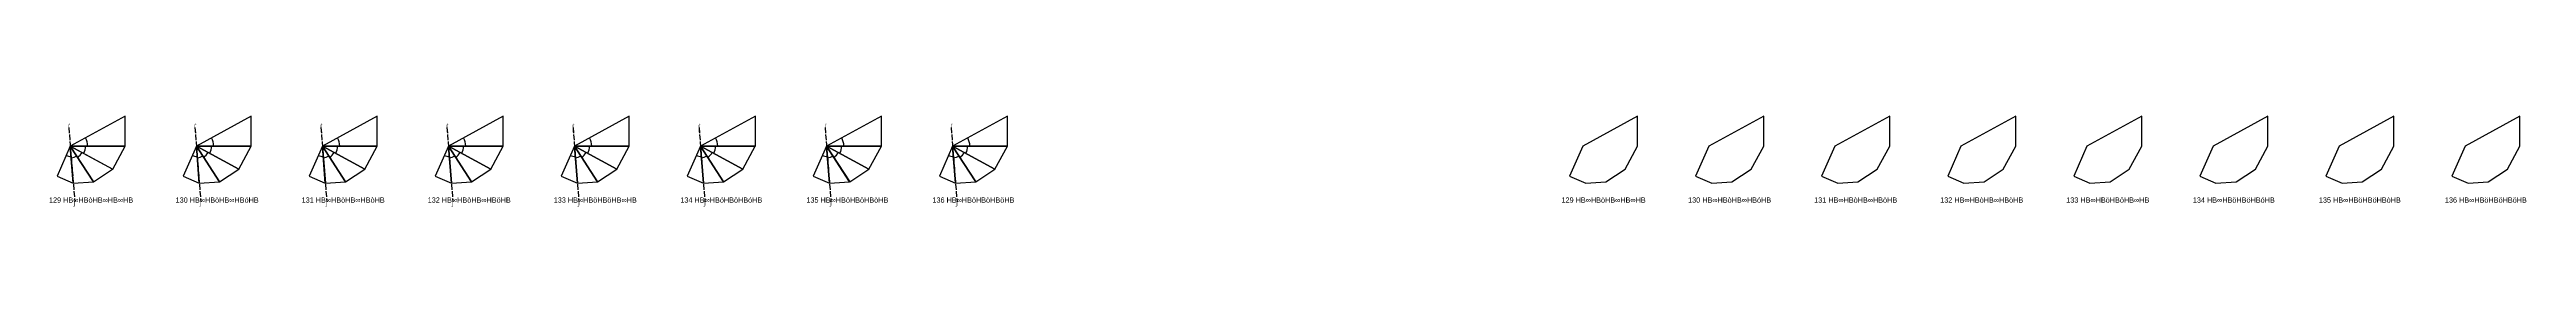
# Model space of a CAD drawing. Header units: millimetres. Extents: x 122552 to 1654769, y -10280102 to 62068.
# Drawn here: x 1050217 to 1573906, y -1422691 to -1403609 of the extents above; entities that cross this region are included whole.
import ezdxf
from ezdxf.enums import TextEntityAlignment as Align

# ---------------------------------------------------------------- set-up
doc = ezdxf.new("R2010")
doc.units = ezdxf.units.MM
doc.linetypes.add('ACAD_ISO02W100', pattern=[15, 12, -3])
for name, color, linetype in [('BASE', 170, 'Continuous'), ('HYPOTENUSE', 20, 'Continuous'), ('PERPENDICULAR', 90, 'Continuous'), ('Standard', 7, 'Continuous')]:
    doc.layers.add(name, color=color, linetype=linetype)
doc.styles.add('Arial', font='arial_0.ttf')

# ---------------------------------------------------------------- blocks, each defined once
blk = doc.blocks.new('fundamental_block_GT')
at = {"color": 4}
blk.add_arc((0, -2), 277, 359.9799, 28.4254, dxfattribs=at)
at = {"layer": 'BASE'}
blk.add_line((0, 0), (879, -7), dxfattribs=at)
at = {"layer": 'HYPOTENUSE'}
blk.add_line((883, 469), (0, 0), dxfattribs=at)
at = {"layer": 'PERPENDICULAR'}
blk.add_line((879, -7), (883, 469), dxfattribs=at)

msp = doc.modelspace()

# ---------------------------------------------------------------- linework, layer by layer
at = {"linetype": 'ACAD_ISO02W100', "ltscale": 100}
for p, q in [((1054301, -1405976), (1055545, -1421662)), ((1080950, -1405976), (1082194, -1421662)), ((1107598, -1405976), (1108842, -1421662)), ((1134247, -1405976), (1135491, -1421662)), ((1160896, -1405976), (1162140, -1421662)), ((1187544, -1405976), (1188788, -1421662)), ((1214193, -1405976), (1215437, -1421662)), ((1240842, -1405976), (1242086, -1421662))]:
    msp.add_line(p, q, dxfattribs=at)
for points in [[(1385983, -1403609), (1374396, -1409898), (1371589, -1416217), (1375018, -1417740), (1379274, -1417403), (1383347, -1414755), (1385983, -1409898)], [(1412632, -1403609), (1401045, -1409898), (1398237, -1416217), (1401667, -1417740), (1405923, -1417403), (1409996, -1414755), (1412632, -1409898)], [(1439281, -1403609), (1427693, -1409898), (1424886, -1416217), (1428315, -1417740), (1432571, -1417403), (1436644, -1414755), (1439281, -1409898)], [(1465929, -1403609), (1454342, -1409898), (1451535, -1416217), (1454964, -1417740), (1459220, -1417403), (1463293, -1414755), (1465929, -1409898)], [(1492578, -1403609), (1480991, -1409898), (1478183, -1416217), (1481613, -1417740), (1485869, -1417403), (1489942, -1414755), (1492578, -1409898)], [(1519227, -1403609), (1507639, -1409898), (1504832, -1416217), (1508261, -1417740), (1512517, -1417403), (1516590, -1414755), (1519227, -1409898)], [(1545875, -1403609), (1534288, -1409898), (1531481, -1416217), (1534910, -1417740), (1539166, -1417403), (1543239, -1414755), (1545875, -1409898)], [(1572524, -1403609), (1560937, -1409898), (1558129, -1416217), (1561559, -1417740), (1565815, -1417403), (1569888, -1414755), (1572524, -1409898)]]:
    msp.add_lwpolyline(points, close=True)

# ---------------------------------------------------------------- block references
for p, xscale, yscale, zscale, rotation in [((1054612, -1409898), 10.18429076373612, 10.18429076373612, 10.18429076373612, 303.5116672382094), ((1054612, -1409898), 11.58735412275403, 11.58735412275403, 11.58735412275403, 332.0000000000002), ((1081261, -1409898), 10.18429076373612, 10.18429076373612, 10.18429076373612, 303.5116672382094), ((1081261, -1409898), 11.58735412275403, 11.58735412275403, 11.58735412275403, 332.0000000000002), ((1107909, -1409898), 10.18429076373612, 10.18429076373612, 10.18429076373612, 303.5116672382094), ((1107909, -1409898), 11.58735412275403, 11.58735412275403, 11.58735412275403, 332.0000000000002), ((1134558, -1409898), 10.18429076373612, 10.18429076373612, 10.18429076373612, 303.5116672382094), ((1134558, -1409898), 11.58735412275403, 11.58735412275403, 11.58735412275403, 332.0000000000002), ((1161207, -1409898), 10.18429076373612, 10.18429076373612, 10.18429076373612, 303.5116672382094), ((1161207, -1409898), 11.58735412275403, 11.58735412275403, 11.58735412275403, 332.0000000000002), ((1187855, -1409898), 10.18429076373612, 10.18429076373612, 10.18429076373612, 303.5116672382094), ((1187855, -1409898), 11.58735412275403, 11.58735412275403, 11.58735412275403, 332.0000000000002), ((1214504, -1409898), 10.18429076373612, 10.18429076373612, 10.18429076373612, 303.5116672382094), ((1214504, -1409898), 11.58735412275403, 11.58735412275403, 11.58735412275403, 332.0000000000002), ((1241153, -1409898), 10.18429076373612, 10.18429076373612, 10.18429076373612, 303.5116672382094), ((1241153, -1409898), 11.58735412275403, 11.58735412275403, 11.58735412275403, 332.0000000000002), ((1054612, -1409898), 7.867265571233768, 7.867265571233768, 7.867265571233768, 246.5350017146306), ((1054612, -1409898), 8.951118371073514, 8.951118371073514, 8.951118371073514, 275.0233344764167), ((1081261, -1409898), 7.867265571233768, 7.867265571233768, 7.867265571233768, 246.5350017146306), ((1081261, -1409898), 8.951118371073514, 8.951118371073514, 8.951118371073514, 275.0233344764167), ((1107909, -1409898), 7.867265571233768, 7.867265571233768, 7.867265571233768, 246.5350017146306), ((1107909, -1409898), 8.951118371073514, 8.951118371073514, 8.951118371073514, 275.0233344764167), ((1134558, -1409898), 7.867265571233768, 7.867265571233768, 7.867265571233768, 246.5350017146306), ((1134558, -1409898), 8.951118371073514, 8.951118371073514, 8.951118371073514, 275.0233344764167), ((1161207, -1409898), 7.867265571234018, 7.867265571234018, 7.867265571234018, 246.5350017146322), ((1161207, -1409898), 8.951118371073811, 8.951118371073811, 8.951118371073811, 275.0233344764194), ((1187855, -1409898), 7.867265571234018, 7.867265571234018, 7.867265571234018, 246.5350017146322), ((1187855, -1409898), 8.951118371073811, 8.951118371073811, 8.951118371073811, 275.0233344764194), ((1214504, -1409898), 7.867265571234018, 7.867265571234018, 7.867265571234018, 246.5350017146322), ((1214504, -1409898), 8.951118371073811, 8.951118371073811, 8.951118371073811, 275.0233344764194), ((1241153, -1409898), 7.867265571234018, 7.867265571234018, 7.867265571234018, 246.5350017146322), ((1241153, -1409898), 8.951118371073811, 8.951118371073811, 8.951118371073811, 275.0233344764194)]:
    msp.add_blockref('fundamental_block_GT', p, dxfattribs=dict(xscale=xscale, yscale=yscale, zscale=zscale, rotation=rotation))
at = {"layer": 'Standard', "xscale": 13.18371388650824, "yscale": 13.18371388650824, "zscale": 13.18371388650824, "rotation": 0.4883327617913192}
for p in [(1054612, -1409898), (1081261, -1409898), (1107909, -1409898), (1134558, -1409898), (1161207, -1409898), (1187855, -1409898), (1214504, -1409898), (1241153, -1409898)]:
    msp.add_blockref('fundamental_block_GT', p, dxfattribs=at)

# ---------------------------------------------------------------- texts
at = {"style": 'Arial'}
for s, p in [('⌠', (1054301, -1405976)), ('⌠', (1080950, -1405976)), ('⌠', (1107598, -1405976)), ('⌠', (1134247, -1405976)), ('⌠', (1160896, -1405976)), ('⌠', (1187544, -1405976)), ('⌠', (1214193, -1405976)), ('⌠', (1240842, -1405976)), ('129 HB∞HBòHB∞HB∞HB', (1059002, -1421273)), ('⌡', (1055545, -1421662)), ('130 HB∞HBòHB∞HBóHB', (1085651, -1421273)), ('⌡', (1082194, -1421662)), ('131 HB∞HBòHB∞HBòHB', (1112299, -1421273)), ('⌡', (1108842, -1421662)), ('132 HB∞HBòHB∞HBöHB', (1138948, -1421273)), ('⌡', (1135491, -1421662)), ('133 HB∞HBöHBöHB∞HB', (1165597, -1421273)), ('⌡', (1162140, -1421662)), ('134 HB∞HBöHBöHBóHB', (1192245, -1421273)), ('⌡', (1188788, -1421662)), ('135 HB∞HBöHBöHBòHB', (1218894, -1421273)), ('⌡', (1215437, -1421662)), ('136 HB∞HBöHBöHBöHB', (1245543, -1421273)), ('⌡', (1242086, -1421662)), ('129 HB∞HBòHB∞HB∞HB', (1378786, -1421273)), ('130 HB∞HBòHB∞HBóHB', (1405435, -1421273)), ('131 HB∞HBòHB∞HBòHB', (1432083, -1421273)), ('132 HB∞HBòHB∞HBöHB', (1458732, -1421273)), ('133 HB∞HBöHBöHB∞HB', (1485381, -1421273)), ('134 HB∞HBöHBöHBóHB', (1512029, -1421273)), ('135 HB∞HBöHBöHBòHB', (1538678, -1421273)), ('136 HB∞HBöHBöHBöHB', (1565327, -1421273))]:
    msp.add_text(s, height=1100, dxfattribs=at).set_placement(p, align=Align.MIDDLE_CENTER)

doc.saveas('drawing.dxf')
